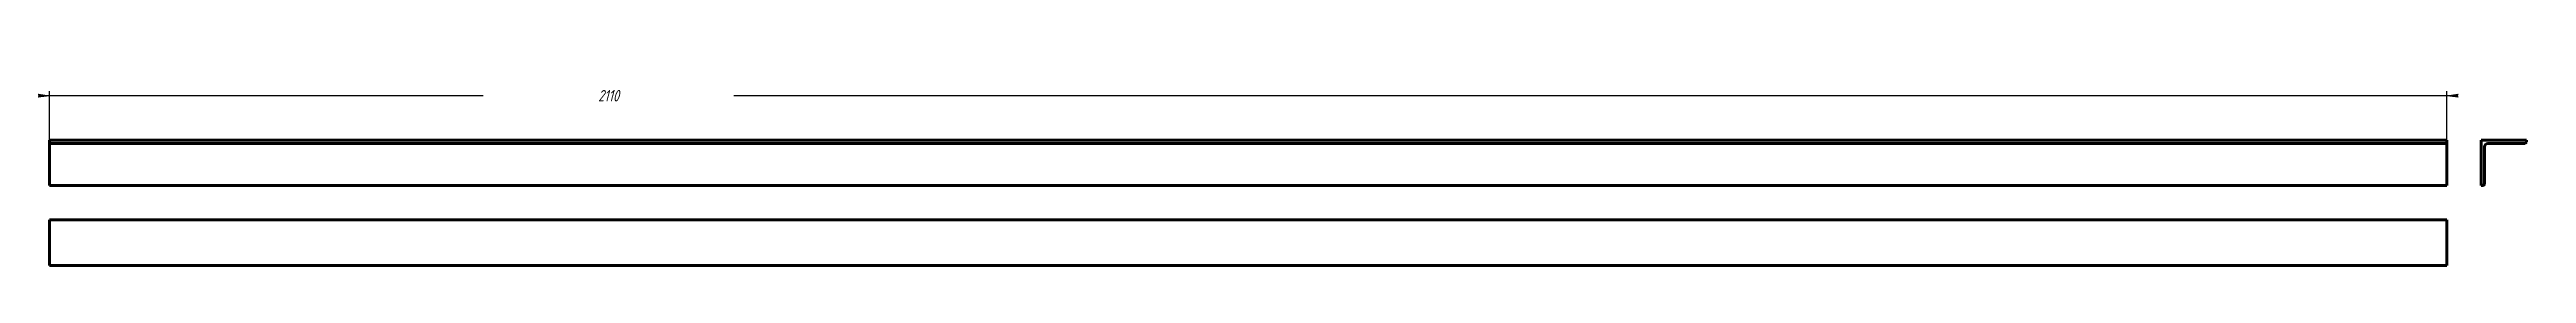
# Model space of a CAD drawing. Header units: millimetres. Extents: x -26 to 4200, y -4187 to 552.
# Drawn here: x 472 to 1562, y -520 to -429 of the extents above; entities that cross this region are included whole.
import ezdxf

# ---------------------------------------------------------------- set-up
doc = ezdxf.new("R2010")
doc.units = ezdxf.units.MM
doc.linetypes.add('K5LT_BASIC', pattern=[0])
doc.linetypes.add('K5LT_THIN', pattern=[0])
doc.layers.add('Системный слой', color=7, linetype='Continuous')
doc.layers.add('Системный слой (1)', color=7, linetype='Continuous', true_color=0x909090)
doc.styles.add('KDIMTEXTSTYLE', font='GOST_AU.SHX', dxfattribs={"width": 0.96, "oblique": 15, "height": 5})
doc.dimstyles.new('KDIMSTYLE (0.50)', dxfattribs={"dimtxt": 5, "dimasz": 1, "dimexe": 2, "dimexo": 0, "dimgap": 1, "dimtad": 1, "dimlfac": 2, "dimtxsty": 'KDIMTEXTSTYLE', "dimsah": 1, "dimcen": 0, "dimdle": 1, "dimadec": 0, "dimazin": 0, "dimtfac": 0.667, "dimtmove": 0, "dimatfit": 3, "dimfxl": 1, "dimtvp": 1, "dimtolj": 1, "dimtzin": 0, "dimarcsym": 0})

msp = doc.modelspace()

# ---------------------------------------------------------------- blocks, each defined once
blk = doc.blocks.new('KDIMARROW_01')
at = {"layer": 'Системный слой'}
blk.add_hatch(color=0, dxfattribs=at).paths.add_polyline_path([(-5, -0.6582624912261956), (0, 0), (-5, 0.658262491226197), (-4.5, 5.51091059616309e-16)])
at = {"layer": 'Системный слой', "color": 0, "linetype": 'K5LT_THIN', "lineweight": 18}
for p, q in [((-4.5, 5.51091059616309e-16), (-5, 0.658262491226197)), ((-5, 0.658262491226197), (0, 0)), ((0, 0), (-5, -0.6582624912261956)), ((-5, -0.6582624912261956), (-4.5, 5.51091059616309e-16))]:
    blk.add_line(p, q, dxfattribs=at)
at = {"layer": 'Системный слой (1)', "color": 0, "linetype": 'K5LT_THIN', "lineweight": 18}
blk.add_line((0, 0), (-1, 0), dxfattribs=at)

# ---------------------------------------------------------------- dimensions: what is measured, and where the dimension line sits
at = {"layer": 'Системный слой (1)', "color": 7}
msp.add_linear_dim(base=(471.7893031082003, -445.4927142847989), p1=(1526.7893031082, -464.9548375075925), p2=(471.7893031082003, -464.9548375075925), location=(717.7893031082003, -445.4927142847989), dimstyle='KDIMSTYLE (0.50)', override={"dimexo": 0, "dimpost": '\\H5.0;\\W0.965;\\Q15;<>', "dimblk1": 'KDIMARROW_01', "dimblk2": 'KDIMARROW_01', "dimse1": 0, "dimse2": 0, "dimclrt": 7, "dimtolj": 1}, dxfattribs=at).render()

# ---------------------------------------------------------------- linework, layer by layer
at = {"layer": 'Системный слой (1)', "color": 5, "linetype": 'K5LT_BASIC', "lineweight": 60, "true_color": 0x0000ff}
for p, q in [((471.7893031082003, -464.9548375075925), (471.7893031082003, -465.7048375075926)), ((471.7893031082003, -464.9548375075925), (1526.7893031082, -464.9548375075925)), ((471.7893031082003, -465.7048375075926), (471.7893031082003, -466.4548375075926)), ((471.7893031082003, -466.4548375075926), (1526.7893031082, -466.4548375075926)), ((471.7893031082003, -466.4548375075926), (471.7893031082003, -467.9548375075926)), ((471.7893031082003, -467.9548375075926), (471.7893031082003, -484.2048375075926)), ((1526.7893031082, -464.9548375075925), (1526.7893031082, -465.7048375075926)), ((1526.7893031082, -465.7048375075926), (1526.7893031082, -466.4548375075926)), ((1526.7893031082, -466.4548375075926), (1526.7893031082, -467.9548375075926)), ((1526.7893031082, -467.9548375075926), (1526.7893031082, -484.2048375075926)), ((1541.7893031082, -464.9548375075925), (1561.7893031082, -464.9548375075925)), ((1541.7893031082, -484.9548375075926), (1541.7893031082, -464.9548375075925)), ((1543.2893031082, -467.9548375075926), (1543.2893031082, -484.2048375075926)), ((1561.0393031082, -466.4548375075926), (1544.7893031082, -466.4548375075926)), ((1561.7893031082, -464.9548375075925), (1561.7893031082, -465.7048375075926)), ((471.7893031082003, -484.2048375075926), (471.7893031082003, -484.9548375075926)), ((471.7893031082003, -484.9548375075926), (1526.7893031082, -484.9548375075926)), ((1526.7893031082, -484.2048375075926), (1526.7893031082, -484.9548375075926)), ((1542.539303108201, -484.9548375075926), (1541.7893031082, -484.9548375075926)), ((471.7893031082003, -499.9548375075926), (471.7893031082003, -519.9548375075926)), ((471.7893031082003, -499.9548375075926), (1526.7893031082, -499.9548375075926)), ((1526.7893031082, -499.9548375075926), (1526.7893031082, -519.9548375075926)), ((471.7893031082003, -519.9548375075926), (1526.7893031082, -519.9548375075926))]:
    msp.add_line(p, q, dxfattribs=at)
for centre, radius, start, end in [((1544.7893031082, -467.9548375075926), 1.500000000000059, 90, 180), ((1561.0393031082, -465.7048375075926), 0.7500000000000283, 270, 0), ((1542.539303108201, -484.2048375075926), 0.7499999999999738, 270, 0)]:
    msp.add_arc(centre, radius, start, end, dxfattribs=at)

msp.set_redraw_order([(e.dxf.handle, doc.entitydb.next_handle()) for e in msp.query("TEXT MTEXT ATTDEF DIMENSION ARC_DIMENSION")])  # texts and dimensions are drawn at this point

doc.saveas('drawing.dxf')
